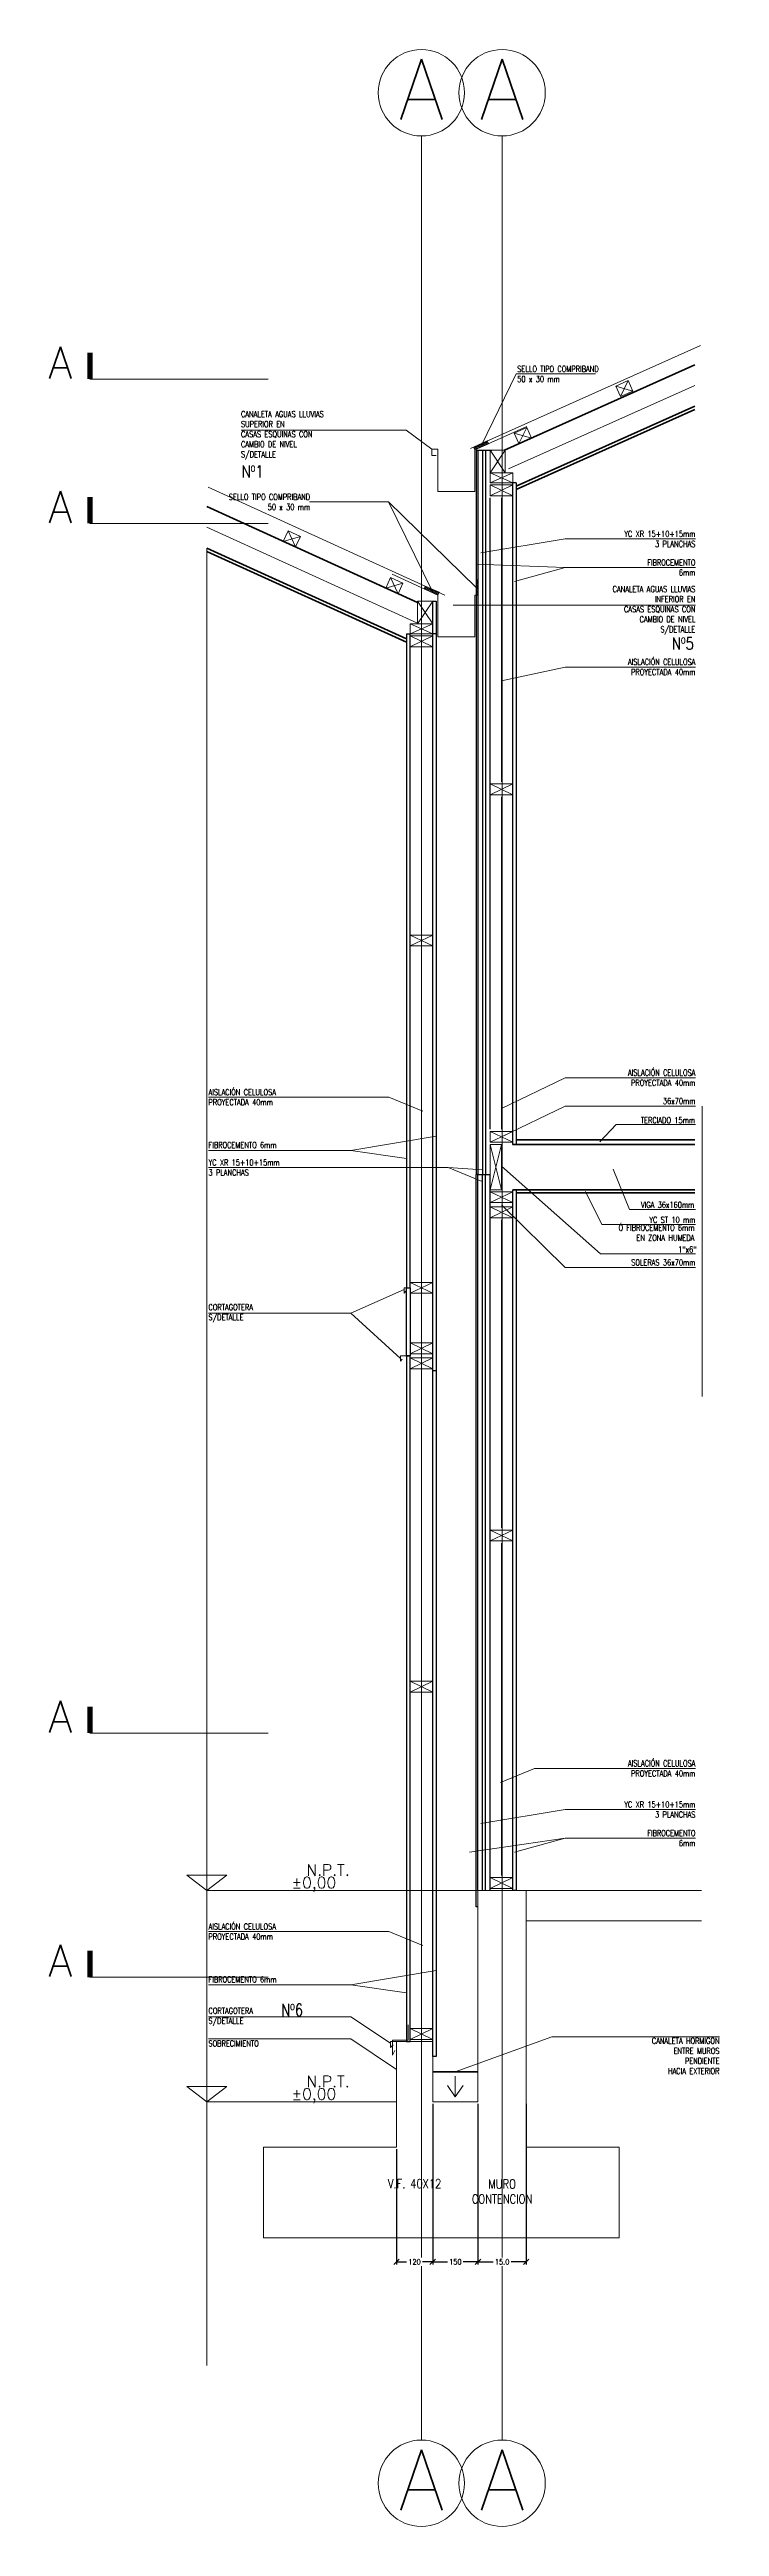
# Model space of a CAD drawing. Header units: metres. Extents: x -2 to 690, y -116 to 73.
# Drawn here: x 507.01 to 509.23, y -89.46 to -81.26 of the extents above; entities that cross this region are included whole.
import ezdxf
from ezdxf.enums import TextEntityAlignment as Align

# ---------------------------------------------------------------- set-up
doc = ezdxf.new("R2010")
doc.units = ezdxf.units.M
doc.header["$LTSCALE"] = 5
doc.header["$MEASUREMENT"] = 0
doc.layers.get('0').update_dxf_attribs({"color": 30})
doc.layers.get('DEFPOINTS').update_dxf_attribs({"color": 210})
doc.layers.add('_AUX', color=210, linetype='Continuous', lineweight=18, plot=False)
for name, color, linetype, lineweight in [('A-ANNO-DIMS', 3, 'Continuous', 18), ('A-ANNO-SYMB', 3, 'Continuous', 18), ('A-ANNO-TEXT', 3, 'Continuous', 18), ('A-DETL-MCUT', 4, 'Continuous', 25), ('A-DETL-PATT', 8, 'Continuous', 18), ('A-ELEV-IDEN', 3, 'Continuous', 18), ('A-ELEV-MBE1', 7, 'Continuous', 35), ('A-ELEV-MBE2', 4, 'Continuous', 25), ('A-WALL-PATT', 8, 'Continuous', 18), ('A-WALL-STUD', 3, 'Continuous', 18)]:
    doc.layers.add(name, color=color, linetype=linetype, lineweight=lineweight)
doc.styles.add('E-ROMANS', font='romans.shx', dxfattribs={"width": 0.8})
doc.dimstyles.new('E-0010_TICK_18', dxfattribs={"dimscale": 0.001, "dimtxt": 18, "dimasz": 18, "dimexe": 9, "dimexo": 6, "dimgap": 9, "dimtad": 0, "dimdec": 0, "dimlfac": 1000, "dimzin": 0, "dimdsep": 46, "dimtxsty": 'E-ROMANS', "dimblk": 'OBLIQUE', "dimcen": 9, "dimclrd": 256, "dimclre": 256, "dimclrt": 256, "dimadec": 0, "dimazin": 0, "dimtfac": 1, "dimtdec": 0, "dimtmove": 1, "dimatfit": 3, "dimldrblk": 'OPEN90', "dimfxl": 1, "dimtfill": 1, "dimtolj": 1, "dimtzin": 0, "dimarcsym": 0})

msp = doc.modelspace()

# ---------------------------------------------------------------- texts
at = {"layer": 'A-ANNO-TEXT', "style": 'E-ROMANS'}
for s, insert, char_height, attachment_point in [('SELLO TIPO COMPRIBAND\\P50 x 30 mm', (508.5594, -82.3331), 0.02, 4), ('CANALETA AGUAS LLUVIAS\\PSUPERIOR EN\\PCASAS ESQUINAS CON \\PCAMBIO DE NIVEL\\PS/DETALLE', (507.6441, -82.5358), 0.02, 4), ('Nº1', (507.6824, -82.636), 0.04, 2), ('SELLO TIPO COMPRIBAND\\P50 x 30 mm', (507.8731, -82.7568), 0.02, 6), ('YC XR 15+10+15mm\\P3 PLANCHAS', (509.1495, -82.8792), 0.02, 6), ('FIBROCEMENTO\\P6mm', (509.1495, -82.974), 0.02, 6), ('CANALETA AGUAS LLUVIAS\\PINFERIOR EN\\PCASAS ESQUINAS CON \\PCAMBIO DE NIVEL\\PS/DETALLE', (509.1495, -83.1151), 0.02, 6), ('Nº5', (509.1079, -83.2051), 0.04, 2), ('AISLACIÓN CELULOSA\\PPROYECTADA 40mm', (509.1495, -83.3031), 0.02, 6), ('AISLACIÓN CELULOSA\\PPROYECTADA 40mm', (507.5363, -84.7273), 0.02, 4), ('AISLACIÓN CELULOSA\\PPROYECTADA 40mm', (509.1495, -84.6627), 0.02, 6), ('36x70mm', (509.1495, -84.74), 0.02, 6), ('TERCIADO 15mm', (509.1483, -84.8035), 0.02, 6), ('YC XR 15+10+15mm\\P3 PLANCHAS', (507.5363, -84.9602), 0.02, 4), ('FIBROCEMENTO 6mm', (507.5363, -84.8856), 0.02, 4), ('VIGA 36x160mm', (509.1459, -85.0835), 0.02, 6), ('Ó FIBROCEMENTO 6mm\\PEN ZONA HUMEDA', (509.1465, -85.176), 0.02, 6), ('YC ST 10 mm', (509.1495, -85.1333), 0.02, 6), ('SOLERAS 36x70mm', (509.1495, -85.2744), 0.02, 6), ('1"x6"', (509.1534, -85.2311), 0.02, 6), ('CORTAGOTERA\\PS/DETALLE', (507.5363, -85.4424), 0.02, 4), ('AISLACIÓN CELULOSA\\PPROYECTADA 40mm', (509.1495, -86.9492), 0.02, 6), ('YC XR 15+10+15mm\\P3 PLANCHAS', (509.1495, -87.0854), 0.02, 6), ('FIBROCEMENTO\\P6mm', (509.1495, -87.1802), 0.02, 6), ('AISLACIÓN CELULOSA\\PPROYECTADA 40mm', (507.5363, -87.4895), 0.02, 4), ('FIBROCEMENTO 6mm', (507.5363, -87.6478), 0.02, 4), ('Nº6', (507.8132, -87.729), 0.04, 2), ('CORTAGOTERA\\PS/DETALLE', (507.5363, -87.7715), 0.02, 4), ('SOBRECIMIENTO', (507.5363, -87.8598), 0.02, 4), ('CANALETA HORMIGON\\PENTRE MUROS\\PPENDIENTE \\PHACIA EXTERIOR', (509.2293, -87.8411), 0.02, 3), ('\\pi-0.09,l0.09,t0.09;V.F. 40X12', (508.2191, -88.3241), 0.03, 5), ('\\pi-0.09,l0.09,t0.09;MURO \\PCONTENCION', (508.5091, -88.35), 0.03, 5)]:
    msp.add_mtext(s, dxfattribs=dict(at, insert=insert, char_height=char_height, attachment_point=attachment_point))
for p in [(508.2416, -81.3909), (508.5091, -81.3909), (508.2416, -89.3046), (508.5091, -89.3046)]:
    msp.add_attdef('A', text='0.00', height=0.2, dxfattribs=at).set_placement(p, align=Align.MIDDLE_CENTER)
for p in [(507.0051, -82.2957), (507.0051, -82.7733), (507.0051, -86.778), (507.0051, -87.586)]:
    msp.add_attdef('A', text='CORTE', height=0.10493, dxfattribs=at).set_placement(p, align=Align.MIDDLE_LEFT)
for tag, text, p in [('%%P0,00', '0.00', (507.8853, -87.3575)), ('N.P.T.', 'N.', (507.9325, -87.3157)), ('N.P.T.', 'N.', (507.9325, -88.0157)), ('%%P0,00', '0.00', (507.8853, -88.0575))]:
    msp.add_attdef(tag, text=text, height=0.0375, dxfattribs=at).set_placement(p, align=Align.BOTTOM_CENTER)

# ---------------------------------------------------------------- blocks, each defined once
blk = doc.blocks.new('_Oblique')
at = {"color": 0, "linetype": 'ByBlock', "lineweight": -2}
blk.add_line((-0.5, -0.5), (0.5, 0.5), dxfattribs=at)
blk = doc.blocks.new('*D39')
at = {"layer": 'A-ANNO-DIMS', "lineweight": -2, "transparency": 16777216}
for p, q in [((508.2791, -88.0594), (508.2791, -88.5918)), ((508.4291, -88.0594), (508.4291, -88.5918)), ((508.2791, -88.5828), (508.3277, -88.5828)), ((508.4291, -88.5828), (508.3806, -88.5828))]:
    blk.add_line(p, q, dxfattribs=at)
at = {"layer": 'DEFPOINTS', "color": 0, "transparency": 16777216}
for p in [(508.2791, -88.0534), (508.4291, -88.0534), (508.4291, -88.5828)]:
    blk.add_point(p, dxfattribs=at)
at = {"layer": 'A-ANNO-DIMS', "lineweight": -2, "transparency": 16777216, "xscale": 0.018, "yscale": 0.018, "zscale": 0.018, "rotation": 180}
blk.add_blockref('_Oblique', (508.2791, -88.5828), dxfattribs=at)
at = {"layer": 'A-ANNO-DIMS', "lineweight": -2, "transparency": 16777216, "xscale": 0.018, "yscale": 0.018, "zscale": 0.018}
blk.add_blockref('_Oblique', (508.4291, -88.5828), dxfattribs=at)
at = {"layer": 'A-ANNO-DIMS', "transparency": 16777216, "insert": (508.3541, -88.5828), "char_height": 0.018, "attachment_point": 5, "style": 'E-ROMANS', "bg_fill": 3, "box_fill_scale": 1.25, "bg_fill_color": 256, "bg_fill_true_color": 13158600, "bg_fill_transparency": 0}
blk.add_mtext('\\A1;150', dxfattribs=at)
blk = doc.blocks.new('_Open90')
at = {"color": 0, "linetype": 'ByBlock', "lineweight": -2}
for p, q in [((0, 0), (-1, 0)), ((-0.5, 0.5), (0, 0)), ((0, 0), (-0.5, -0.5))]:
    blk.add_line(p, q, dxfattribs=at)
blk = doc.blocks.new('*D1015')
at = {"layer": 'A-ANNO-DIMS', "lineweight": -2, "transparency": 16777216}
for p, q in [((508.2791, -88.0594), (508.2791, -88.5918)), ((508.1591, -88.2094), (508.1591, -88.5918)), ((508.1591, -88.5828), (508.1927, -88.5828)), ((508.2791, -88.5828), (508.2456, -88.5828))]:
    blk.add_line(p, q, dxfattribs=at)
at = {"layer": 'DEFPOINTS', "color": 0, "transparency": 16777216}
for p in [(508.2791, -88.0534), (508.1591, -88.2034)]:
    blk.add_point(p, dxfattribs=at)
at = {"layer": 'A-ANNO-DIMS', "lineweight": -2, "transparency": 16777216, "xscale": 0.018, "yscale": 0.018, "zscale": 0.018, "rotation": 180}
blk.add_blockref('_Oblique', (508.1591, -88.5828), dxfattribs=at)
at = {"layer": 'A-ANNO-DIMS', "lineweight": -2, "transparency": 16777216, "xscale": 0.018, "yscale": 0.018, "zscale": 0.018}
blk.add_blockref('_Oblique', (508.2791, -88.5828), dxfattribs=at)
at = {"layer": 'A-ANNO-DIMS', "transparency": 16777216, "insert": (508.2191, -88.5828), "char_height": 0.018, "attachment_point": 5, "style": 'E-ROMANS', "bg_fill": 3, "box_fill_scale": 1.25, "bg_fill_color": 256, "bg_fill_true_color": 13158600, "bg_fill_transparency": 0}
blk.add_mtext('\\A1;120', dxfattribs=at)
at = {"layer": 'DEFPOINTS', "color": 0, "transparency": 16777216}
blk.add_point((508.2791, -88.5828), dxfattribs=at)
blk = doc.blocks.new('*D1016')
at = {"layer": 'A-ANNO-DIMS', "lineweight": -2, "transparency": 16777216}
for p, q in [((508.4291, -88.0594), (508.4291, -88.5918)), ((508.5891, -88.0594), (508.5891, -88.5918)), ((508.4291, -88.5828), (508.4792, -88.5828)), ((508.5891, -88.5828), (508.5391, -88.5828))]:
    blk.add_line(p, q, dxfattribs=at)
at = {"layer": 'DEFPOINTS', "color": 0, "transparency": 16777216}
for p in [(508.4291, -88.0534), (508.5891, -88.0534), (508.5891, -88.5828)]:
    blk.add_point(p, dxfattribs=at)
at = {"layer": 'A-ANNO-DIMS', "lineweight": -2, "transparency": 16777216, "xscale": 0.018, "yscale": 0.018, "zscale": 0.018, "rotation": 180}
blk.add_blockref('_Oblique', (508.4291, -88.5828), dxfattribs=at)
at = {"layer": 'A-ANNO-DIMS', "lineweight": -2, "transparency": 16777216, "xscale": 0.018, "yscale": 0.018, "zscale": 0.018}
blk.add_blockref('_Oblique', (508.5891, -88.5828), dxfattribs=at)
at = {"layer": 'A-ANNO-DIMS', "transparency": 16777216, "insert": (508.5091, -88.5828), "char_height": 0.018, "attachment_point": 5, "style": 'E-ROMANS', "bg_fill": 3, "box_fill_scale": 1.25, "bg_fill_color": 256, "bg_fill_true_color": 13158600, "bg_fill_transparency": 0}
blk.add_mtext('\\A1;15.0', dxfattribs=at)

# ---------------------------------------------------------------- hatches: boundary and pattern name
at = {"layer": 'A-DETL-PATT'}
h = msp.add_hatch(dxfattribs=at)
h.set_pattern_fill('HONEY', color=256, scale=0.0008, angle=41.52733, style=0)
h.set_pattern_definition([(221.5273325, (952.1907065, 271.4312112), (-0.004310670362, -0.00087915796), [0.00254, -0.00508]), (101.5273325, (952.1907065, 271.4312112), (0.001393962053, 0.004172729021), [0.00254, -0.00508]), (161.5273325, (952.1907065, 271.4312112), (-0.0029167083084, 0.003293571061), [-0.00508, 0.00254])])
h.paths.add_polyline_path([(508.4642, -82.5638), (508.4601, -82.5546), (508.4145, -82.5751), (508.4186, -82.5842)])
h = msp.add_hatch(dxfattribs=at)
h.set_pattern_fill('HONEY', color=256, scale=0.0008, angle=-6.89723, style=0)
h.set_pattern_definition([(173.10277417, (1067.5730142, -180.095806), (-0.00351826788, 0.0026413233065), [0.00254, -0.00508]), (53.10277417, (1067.5730142, -180.095806), (0.004046587023, 0.0017262477085), [0.00254, -0.00508]), (113.10277417, (1067.5730142, -180.095806), (0.000528319143, 0.004367571015), [-0.00508, 0.00254])])
h.paths.add_polyline_path([(508.2961, -83.0648), (508.3003, -83.0557), (508.2547, -83.0351), (508.2506, -83.0442)])
h = msp.add_hatch(dxfattribs=at)
h.set_pattern_fill('HONEY', color=256, scale=0.0008, angle=-72.58279, style=0)
h.set_pattern_definition([(107.4172091, (650.2737, -632.6855085), (0.000958411243, 0.004293744936), [0.00254, -0.00508]), (347.4172091, (650.2737, -632.6855085), (0.0032392865705, -0.002976880952), [0.00254, -0.00508]), (47.4172091, (650.2737, -632.6855085), (0.004197697814, 0.001316863984), [-0.00508, 0.00254])])
h.paths.add_polyline_path([(508.4231, -83.0148), (508.4231, -83.0648), (508.4291, -83.0648), (508.4291, -83.0148)])

# ---------------------------------------------------------------- linework, layer by layer
at = {"layer": '_AUX'}
msp.add_lwpolyline([(507.5309, -82.9092), (507.5309, -88.9259)], dxfattribs=at)
at = {"layer": '_AUX', "color": 4}
for points in [[(508.2041, -85.3334), (508.2041, -85.3584), (508.1847, -85.3584), (508.1847, -85.3759), (508.1904, -85.3693)], [(508.2041, -85.5334), (508.2041, -85.5834), (508.1727, -85.5834), (508.1727, -85.6009), (508.1784, -85.5943)], [(508.2041, -87.8034), (508.2041, -87.8534), (508.1591, -87.8534), (508.1391, -87.8534), (508.1391, -87.8734), (508.1483, -87.864)]]:
    msp.add_lwpolyline(points, dxfattribs=at)
at = {"layer": 'A-ANNO-DIMS'}
msp.add_line((509.1715, -84.7568), (509.1715, -85.7182), dxfattribs=at)
at = {"layer": 'A-ANNO-SYMB', "ltscale": 10}
for p, q in [((508.2416, -89.1727), (508.2416, -81.5451)), ((508.5091, -89.1727), (508.5091, -81.5451))]:
    msp.add_line(p, q, dxfattribs=at)
at = {"layer": 'A-ANNO-SYMB'}
for p, q in [((507.7343, -82.3502), (507.1434, -82.3502)), ((507.7343, -82.8277), (507.1434, -82.8277)), ((507.7343, -86.8325), (507.1434, -86.8325)), ((508.5891, -87.3534), (508.4291, -87.3534)), ((508.4291, -87.3534), (508.4291, -88.0534)), ((509.1701, -87.3534), (508.5891, -87.3534)), ((508.5891, -88.2034), (508.5891, -87.3534)), ((509.1701, -87.4534), (508.5891, -87.4534)), ((507.7343, -87.6405), (507.1434, -87.6405)), ((508.1591, -88.2034), (508.1591, -87.8534)), ((508.1591, -87.8534), (508.2791, -87.8534)), ((508.2791, -87.8534), (508.2791, -88.0534)), ((508.1591, -88.0534), (507.5309, -88.0534))]:
    msp.add_line(p, q, dxfattribs=at)
for points in [[(508.4048, -82.5794), (509.166, -82.2387)], [(508.5905, -82.5072), (508.4186, -82.5842), (508.4186, -82.7224), (508.2961, -82.7224), (508.2961, -82.5824), (508.2761, -82.5824), (508.2761, -82.6024), (508.2906, -82.6024)], [(508.4186, -82.5842), (508.4642, -82.5638), (508.4601, -82.5546), (508.4145, -82.5751), (508.4186, -82.5842)], [(508.3195, -83.0649), (507.535, -82.7076)], [(508.1445, -82.9963), (508.2961, -83.0648), (508.2961, -83.203), (508.4189, -83.203), (508.4189, -83.0648), (508.4291, -83.0648), (508.4291, -82.9963), (508.4291, -82.9963)], [(508.2506, -83.0442), (508.2961, -83.0648), (508.3003, -83.0557), (508.2547, -83.0351), (508.2506, -83.0442)], [(508.4231, -83.0148), (508.4231, -83.0648), (508.4291, -83.0648), (508.4291, -83.0148), (508.4231, -83.0148)], [(507.4649, -87.3025), (507.5969, -87.3025)], [(507.4649, -87.3025), (507.5309, -87.3534), (507.5969, -87.3025)], [(508.1974, -87.7985), (508.1974, -87.8485), (508.1465, -87.8485), (508.1465, -87.8985), (508.1542, -87.8829)], [(507.4649, -88.0025), (507.5969, -88.0025)], [(507.4649, -88.0025), (507.5309, -88.0534), (507.5969, -88.0025)], [(508.4291, -88.0534), (508.2791, -88.0534)], [(508.1591, -88.2034), (507.7191, -88.2034), (507.7191, -88.5034), (508.8972, -88.5034), (508.8972, -88.2034), (508.5891, -88.2034)]]:
    msp.add_lwpolyline(points, dxfattribs=at)
at = {"layer": 'A-ANNO-SYMB', "const_width": 0.0175}
for points in [[(507.1434, -82.3502), (507.1434, -82.2627)], [(507.1434, -82.8277), (507.1434, -82.7402)], [(507.1434, -86.8325), (507.1434, -86.745)], [(507.1434, -87.6405), (507.1434, -87.553)]]:
    msp.add_lwpolyline(points, dxfattribs=at)
at = {"layer": 'A-ANNO-SYMB'}
for centre in [(508.2416, -81.402), (508.5091, -81.402), (508.2416, -89.3158), (508.5091, -89.3158)]:
    msp.add_circle(centre, 0.143, dxfattribs=at)
at = {"layer": 'A-ANNO-TEXT'}
for p, q in [((508.5562, -82.3322), (508.8186, -82.3322)), ((508.2761, -82.5824), (508.1916, -82.5194)), ((508.1329, -82.756), (507.8705, -82.756)), ((508.1329, -82.756), (508.4231, -83.0398)), ((508.7179, -82.974), (508.4231, -82.9628)), ((508.0077, -84.9033), (508.2911, -84.856)), ((508.8867, -84.8175), (508.8326, -84.8751)), ((508.8349, -85.2461), (508.5066, -84.956)), ((508.9314, -85.0985), (508.8773, -84.9651)), ((508.8391, -85.1483), (508.785, -85.039)), ((508.7179, -87.1802), (508.4011, -87.2264)), ((508.0077, -87.6655), (508.2911, -87.6182))]:
    msp.add_line(p, q, dxfattribs=at)
for points in [[(508.5562, -82.3322), (508.4404, -82.569)], [(507.6441, -82.5194), (508.0757, -82.5194), (508.1916, -82.5194)], [(508.1329, -82.756), (508.2772, -83.0507)], [(509.1495, -82.8792), (508.7179, -82.8792), (508.4381, -82.9254)], [(509.1495, -82.974), (508.7179, -82.974), (508.5501, -83.0202)], [(509.1495, -83.0987), (508.7179, -83.0987), (508.3471, -83.0987)], [(509.1495, -83.3031), (508.7179, -83.3031), (508.5067, -83.3492)], [(509.1495, -84.6627), (508.7179, -84.6627), (508.5067, -84.7644)], [(507.5363, -84.7273), (508.1342, -84.7273), (508.2469, -84.7735)], [(509.1495, -84.7568), (508.7179, -84.7568), (508.5067, -84.8584)], [(509.1495, -84.8175), (508.8867, -84.8175)], [(507.5363, -84.9033), (508.0077, -84.9033), (508.1921, -84.9305)], [(507.5363, -84.9602), (508.33, -84.9602), (508.4427, -85.0063)], [(508.33, -84.9602), (508.4441, -84.9674)], [(509.1495, -85.2912), (508.7179, -85.2912), (508.5066, -85.0834)], [(509.1495, -85.0985), (508.9314, -85.0985)], [(509.1495, -85.1483), (508.8391, -85.1483)], [(509.1495, -85.2461), (508.8349, -85.2461)], [(507.5363, -85.4424), (508.0077, -85.4424), (508.1847, -85.3643)], [(508.0077, -85.4424), (508.1727, -85.5922)], [(509.1495, -86.9492), (508.6167, -86.9492), (508.504, -86.9954)], [(509.1495, -87.0854), (508.7179, -87.0854), (508.4381, -87.1316)], [(509.1495, -87.1802), (508.7179, -87.1802), (508.5501, -87.2264)], [(507.5363, -87.4895), (508.1342, -87.4895), (508.2469, -87.5357)], [(507.5363, -87.6655), (508.0077, -87.6655), (508.1921, -87.6927)], [(507.5363, -87.7715), (508.0077, -87.7715), (508.1391, -87.8592)], [(507.5363, -87.8445), (508.0077, -87.8445), (508.1591, -87.9456)], [(509.2293, -87.8381), (508.6738, -87.8381), (508.3541, -87.9534)]]:
    msp.add_lwpolyline(points, dxfattribs=at)
at = {"layer": 'A-DETL-MCUT'}
for p, q in [((508.4231, -82.5854), (508.4231, -84.9834)), ((508.4231, -82.5854), (508.4291, -82.5854)), ((508.4291, -82.5854), (508.4291, -84.9834)), ((508.4291, -82.5854), (508.4291, -84.9834)), ((508.4291, -82.5854), (508.4692, -82.5854)), ((508.4441, -82.5854), (508.4441, -84.9834)), ((508.4541, -82.5854), (508.4541, -84.9834)), ((508.4542, -82.5854), (508.4602, -82.5854)), ((508.4602, -82.5854), (508.4752, -82.5854)), ((508.5562, -82.6934), (508.5442, -82.6934)), ((508.4692, -84.8334), (508.4692, -82.7434)), ((508.1921, -83.1934), (508.2041, -83.1934)), ((508.4231, -87.4074), (508.4231, -84.9834)), ((508.4291, -84.9834), (508.4231, -84.9834)), ((508.4291, -87.3534), (508.4291, -84.9834)), ((508.4291, -84.9834), (508.4691, -84.9834)), ((508.4291, -87.3534), (508.4291, -84.9834)), ((508.4441, -87.3534), (508.4441, -84.9834)), ((508.4541, -87.3534), (508.4541, -84.9834)), ((508.4691, -87.3534), (508.4691, -85.1334)), ((508.1921, -85.5834), (508.2041, -85.5834)), ((508.4291, -87.4074), (508.4231, -87.4074))]:
    msp.add_line(p, q, dxfattribs=at)
for points in [[(508.5562, -82.6934), (508.5562, -84.8834), (508.5442, -84.8834), (508.5442, -82.6934)], [(508.1921, -83.1934), (508.1921, -85.3584), (508.2041, -85.3584), (508.2041, -83.1934)], [(508.2911, -83.1934), (508.2911, -85.6334), (508.2791, -85.6334), (508.2791, -83.1934)], [(508.5561, -85.0334), (508.5561, -87.3534), (508.5441, -87.3534), (508.5441, -85.0334)], [(508.1921, -85.5834), (508.1921, -87.8534), (508.2041, -87.8534), (508.2041, -85.5834)], [(508.2911, -85.5834), (508.2911, -87.9034), (508.2791, -87.9034), (508.2791, -85.5834)]]:
    msp.add_lwpolyline(points, dxfattribs=at)
for points in [[(508.2791, -83.0854), (508.2911, -83.0854), (508.2911, -83.1934), (508.2791, -83.1934)], [(508.1921, -85.3584), (508.2041, -85.3584), (508.2041, -85.5834), (508.1921, -85.5834)]]:
    msp.add_lwpolyline(points, close=True, dxfattribs=at)
at = {"layer": 'A-ELEV-IDEN', "ltscale": 10}
msp.add_line((507.5309, -87.3534), (508.4291, -87.3534), dxfattribs=at)
at = {"layer": 'A-ELEV-MBE1'}
for p, q in [((509.1481, -84.8684), (508.5562, -84.8684)), ((508.2791, -87.9534), (508.4291, -87.9534))]:
    msp.add_line(p, q, dxfattribs=at)
for points in [[(508.5165, -82.5854), (509.1481, -82.3028)], [(508.5562, -82.7046), (509.1481, -82.4398)], [(508.5562, -82.7156), (509.1481, -82.4507)], [(508.2291, -83.0898), (507.5309, -82.7719)], [(508.1921, -83.2103), (507.5309, -82.9092)], [(508.1921, -83.2213), (507.5309, -82.9202)], [(509.1481, -84.8834), (508.5442, -84.8834), (508.5442, -84.8834)], [(508.5441, -85.0334), (509.1481, -85.0334)], [(508.5561, -85.0434), (509.1481, -85.0434)]]:
    msp.add_lwpolyline(points, dxfattribs=at)
at = {"layer": 'A-ELEV-MBE2'}
for p, q in [((508.4691, -87.3034), (508.4691, -84.9834)), ((508.2791, -87.8034), (508.2791, -85.5834))]:
    msp.add_line(p, q, dxfattribs=at)
at = {"layer": 'A-WALL-PATT', "ltscale": 5}
for p, q in [((508.5067, -83.6834), (508.5067, -82.7434)), ((508.2416, -84.1834), (508.2416, -83.2434)), ((508.5067, -84.8334), (508.5067, -83.7334)), ((508.2416, -85.3334), (508.2416, -84.2334)), ((508.5066, -86.1534), (508.5066, -85.1334)), ((508.2416, -85.3834), (508.2416, -85.5334)), ((508.2416, -86.6534), (508.2416, -85.6334)), ((508.5066, -87.3034), (508.5066, -86.2034)), ((508.2416, -87.8034), (508.2416, -86.7034))]:
    msp.add_line(p, q, dxfattribs=at)
at = {"layer": 'A-WALL-PATT', "ltscale": 7}
for points in [[(508.5306, -82.6476), (509.1481, -82.3713)], [(508.2291, -83.1585), (507.5309, -82.8405)]]:
    msp.add_lwpolyline(points, dxfattribs=at)
at = {"layer": 'A-WALL-STUD'}
for p, q in [((508.9422, -82.3896), (508.8856, -82.3733)), ((508.9011, -82.408), (508.9267, -82.3549)), ((508.606, -82.5454), (508.5494, -82.5291)), ((508.565, -82.5637), (508.5905, -82.5107)), ((508.5192, -82.6604), (508.4692, -82.5854)), ((508.5192, -82.5854), (508.4692, -82.6604)), ((508.5442, -82.7004), (508.4692, -82.7364)), ((508.4692, -82.7004), (508.5442, -82.7364)), ((507.7842, -82.8872), (507.8409, -82.8713)), ((507.8251, -82.9058), (507.7999, -82.8526)), ((508.1238, -83.0418), (508.1805, -83.0259)), ((508.1648, -83.0605), (508.1396, -83.0073)), ((508.2291, -83.1604), (508.2791, -83.0854)), ((508.2291, -83.0854), (508.2791, -83.1604)), ((508.2041, -83.2004), (508.2791, -83.2364)), ((508.2791, -83.2004), (508.2041, -83.2364)), ((508.4692, -83.7264), (508.5442, -83.6904)), ((508.5442, -83.7264), (508.4692, -83.6904)), ((508.2791, -84.2264), (508.2041, -84.1904)), ((508.2041, -84.2264), (508.2791, -84.1904)), ((508.4692, -84.8764), (508.5442, -84.8404)), ((508.5442, -84.8764), (508.4692, -84.8404)), ((508.4691, -85.0334), (508.5066, -84.8834)), ((508.5066, -85.0334), (508.4691, -84.8834)), ((508.4691, -85.0764), (508.5441, -85.0404)), ((508.5441, -85.0764), (508.4691, -85.0404)), ((508.4691, -85.1264), (508.5441, -85.0904)), ((508.5441, -85.1264), (508.4691, -85.0904)), ((508.2791, -85.3764), (508.2041, -85.3404)), ((508.2041, -85.3764), (508.2791, -85.3404)), ((508.2791, -85.5764), (508.2041, -85.5404)), ((508.2041, -85.5764), (508.2791, -85.5404)), ((508.2791, -85.6264), (508.2041, -85.5904)), ((508.2041, -85.6264), (508.2791, -85.5904)), ((508.5441, -86.1964), (508.4691, -86.1604)), ((508.4691, -86.1964), (508.5441, -86.1604)), ((508.2041, -86.6964), (508.2791, -86.6604)), ((508.2791, -86.6964), (508.2041, -86.6604)), ((508.5441, -87.3464), (508.4691, -87.3104)), ((508.4691, -87.3464), (508.5441, -87.3104)), ((508.2041, -87.8464), (508.2791, -87.8104)), ((508.2791, -87.8464), (508.2041, -87.8104))]:
    msp.add_line(p, q, dxfattribs=at)
for points in [[(508.9011, -82.408), (508.9422, -82.3896), (508.9267, -82.3549), (508.8856, -82.3733)], [(508.565, -82.5637), (508.606, -82.5454), (508.5905, -82.5107), (508.5494, -82.5291)], [(508.5442, -82.7004), (508.4692, -82.7004), (508.4692, -82.7364), (508.5442, -82.7364)], [(507.8251, -82.9058), (507.7842, -82.8872), (507.7999, -82.8526), (507.8409, -82.8713)], [(508.1648, -83.0605), (508.1238, -83.0418), (508.1396, -83.0073), (508.1805, -83.0259)], [(508.2041, -83.2004), (508.2791, -83.2004), (508.2791, -83.2364), (508.2041, -83.2364)], [(508.4692, -83.7264), (508.5442, -83.7264), (508.5442, -83.6904), (508.4692, -83.6904)], [(508.2791, -84.2264), (508.2041, -84.2264), (508.2041, -84.1904), (508.2791, -84.1904)], [(508.4692, -84.8764), (508.5442, -84.8764), (508.5442, -84.8404), (508.4692, -84.8404)], [(508.5066, -84.8834), (508.5066, -85.0334), (508.4691, -85.0334), (508.4691, -84.8834)], [(508.4691, -85.0764), (508.5441, -85.0764), (508.5441, -85.0404), (508.4691, -85.0404)], [(508.4691, -85.1264), (508.5441, -85.1264), (508.5441, -85.0904), (508.4691, -85.0904)], [(508.2791, -85.3764), (508.2041, -85.3764), (508.2041, -85.3404), (508.2791, -85.3404)], [(508.2791, -85.5764), (508.2041, -85.5764), (508.2041, -85.5404), (508.2791, -85.5404)], [(508.2791, -85.6264), (508.2041, -85.6264), (508.2041, -85.5904), (508.2791, -85.5904)], [(508.5441, -86.1964), (508.4691, -86.1964), (508.4691, -86.1604), (508.5441, -86.1604)], [(508.2041, -86.6964), (508.2791, -86.6964), (508.2791, -86.6604), (508.2041, -86.6604)], [(508.5441, -87.3464), (508.4691, -87.3464), (508.4691, -87.3104), (508.5441, -87.3104)], [(508.2041, -87.8464), (508.2791, -87.8464), (508.2791, -87.8104), (508.2041, -87.8104)]]:
    msp.add_lwpolyline(points, close=True, dxfattribs=at)
for points in [[(508.4692, -82.5854), (508.5192, -82.5854), (508.5192, -82.5854), (508.5192, -82.6604), (508.4692, -82.6604), (508.4692, -82.5854)], [(508.5442, -82.6934), (508.5442, -82.6934), (508.5442, -82.6604), (508.5312, -82.6604), (508.4692, -82.6604), (508.4692, -82.6934), (508.5442, -82.6934)], [(508.5442, -82.6604), (508.4692, -82.6934)], [(508.4692, -82.6604), (508.5442, -82.6934)], [(508.2791, -83.0854), (508.2291, -83.0854), (508.2291, -83.0854), (508.2291, -83.1604), (508.2791, -83.1604), (508.2791, -83.0854)], [(508.2041, -83.1934), (508.2041, -83.1934), (508.2041, -83.1604), (508.2171, -83.1604), (508.2791, -83.1604), (508.2791, -83.1934), (508.2041, -83.1934)], [(508.2041, -83.1604), (508.2791, -83.1934)], [(508.2791, -83.1604), (508.2041, -83.1934)]]:
    msp.add_lwpolyline(points, dxfattribs=at)

msp.set_redraw_order([(e.dxf.handle, doc.entitydb.next_handle()) for e in msp.query("TEXT MTEXT ATTDEF DIMENSION ARC_DIMENSION")])  # texts and dimensions are drawn at this point

# ---------------------------------------------------------------- next in the draw order: dimensions: what is measured, and where the dimension line sits
at = {"layer": 'A-ANNO-DIMS'}
dim = msp.add_linear_dim(base=(508.4291, -88.5828), p1=(508.2791, -88.0534), p2=(508.4291, -88.0534), dimstyle='E-0010_TICK_18', dxfattribs=at)
dim.commit()
dim.dimension.update_dxf_attribs({"geometry": '*D39', "text_midpoint": (508.3541, -88.5828)})

# ---------------------------------------------------------------- next in the draw order: linework, layer by layer
at = {"layer": 'A-ELEV-IDEN', "ltscale": 10}
msp.add_lwpolyline([(508.3541, -87.9681), (508.3541, -88.0361)], dxfattribs=at)

# ---------------------------------------------------------------- next in the draw order: dimensions: what is measured, and where the dimension line sits
at = {"layer": 'A-ANNO-DIMS'}
dim = msp.add_linear_dim(base=(508.2791, -88.5828), p1=(508.1591, -88.2034), p2=(508.2791, -88.0534), dimstyle='E-0010_TICK_18', dxfattribs=at)
dim.commit()
dim.dimension.update_dxf_attribs({"geometry": '*D1015', "text_midpoint": (508.2191, -88.5828)})
dim = msp.add_linear_dim(base=(508.5891, -88.5828), p1=(508.4291, -88.0534), p2=(508.5891, -88.0534), text='15.0', dimstyle='E-0010_TICK_18', dxfattribs=at)
dim.commit()
dim.dimension.update_dxf_attribs({"geometry": '*D1016', "text_midpoint": (508.5091, -88.5828)})

# ---------------------------------------------------------------- next in the draw order: linework, layer by layer
at = {"layer": 'A-ELEV-IDEN', "ltscale": 10}
for points in [[(508.3541, -88.0361), (508.328, -87.9986)], [(508.3541, -88.0361), (508.3802, -87.9986)]]:
    msp.add_lwpolyline(points, dxfattribs=at)

doc.saveas('drawing.dxf')
